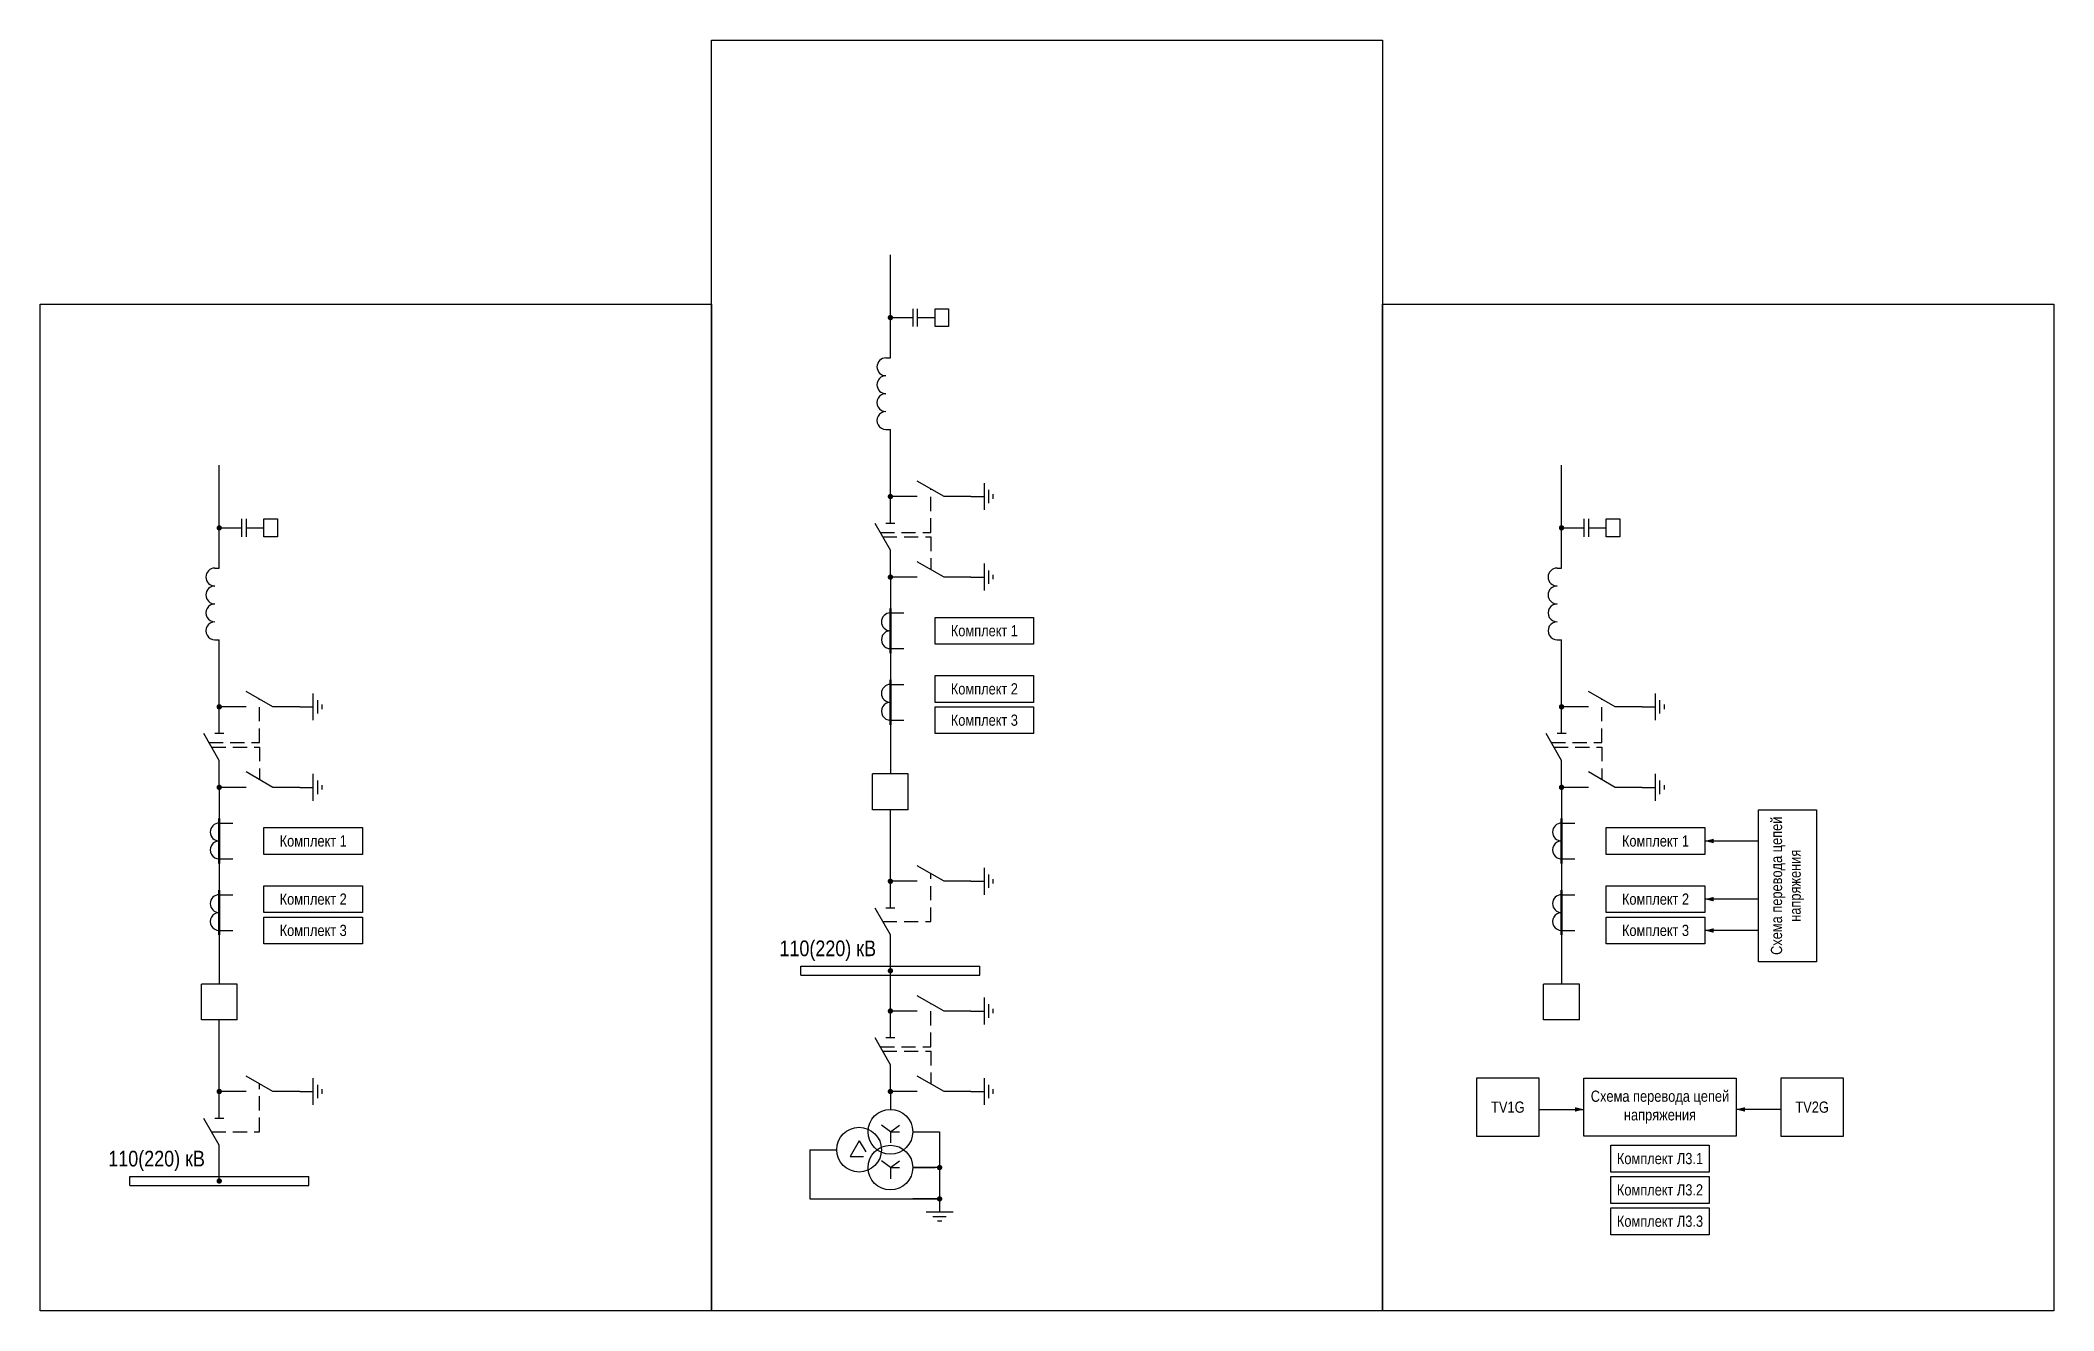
# Model space of a CAD drawing. Header units: millimetres. Extents: x -73 to 1780, y 0 to 1300.
# Drawn here: x 0 to 450, y 0 to 284 of the extents above; entities that cross this region are included whole.
import ezdxf
from ezdxf.enums import TextEntityAlignment as Align

# ---------------------------------------------------------------- set-up
doc = ezdxf.new("R2010")
doc.units = ezdxf.units.MM
doc.linetypes.add('штриховая2', pattern=[9.525, 6.35, -3.175])
doc.layers.add('Основная', color=7, linetype='Continuous')
doc.styles.get("Standard").update_dxf_attribs({"font": 'ARIALN.TTF'})
doc.styles.add('Вывод', font='tahoma.ttf', dxfattribs={"height": 2.5})
doc.styles.add('Компонент', font='ARIALN.TTF', dxfattribs={"height": 3.5})

msp = doc.modelspace()

# ---------------------------------------------------------------- texts
at = {"layer": 'Основная', "char_height": 2.5, "attachment_point": 5}
for s, insert, width in [('Комплект 1', (211, 152), 22), ('Комплект 2', (211, 139), 22), ('Комплект 3', (211, 132), 22), ('Комплект 1', (61, 105), 22), ('Комплект 1', (361, 105), 22), ('Комплект 2', (61, 92), 22), ('Комплект 2', (361, 92), 22), ('Комплект 3', (61, 85), 22), ('Комплект 3', (361, 85), 22), ('TV1G', (328, 45.5), 14), ('Схема перевода цепей напряжения', (362, 45.5), 34), ('TV2G', (396, 45.5), 14), ('Комплект Л3.1', (362, 34), 22), ('Комплект Л3.2', (362, 27), 22), ('Комплект Л3.3', (362, 20), 22)]:
    msp.add_mtext(s, dxfattribs=dict(at, insert=insert, width=width))
at = {"layer": 'Основная', "insert": (390.5, 95), "char_height": 2.5, "width": 34, "attachment_point": 5, "rotation": 90}
msp.add_mtext('Схема перевода цепей напряжения', dxfattribs=at)

# ---------------------------------------------------------------- blocks, each defined once
blk = doc.blocks.new('*U3')
at = {"layer": 'Основная', "color": 0}
for p, q in [((0, 0), (40, 0)), ((0, -2), (0, 0)), ((40, -2), (40, 0)), ((0, -2), (40, -2))]:
    blk.add_line(p, q, dxfattribs=at)
at = {"layer": 'Основная', "style": 'Компонент'}
blk.add_attdef('ОШ', text='', height=3.5, dxfattribs=at).set_placement((6, 4), align=Align.MIDDLE_CENTER)
blk = doc.blocks.new('*U9')
at = {"ltscale": 0.25, "const_width": 0.6}
blk.add_lwpolyline([(0, -0.3, 1), (0, 0.3, 1)], format="xyb", close=True, dxfattribs=at)
at = {"layer": 'Основная', "color": 0}
for p, q in [((0, 4), (0, 6)), ((0, 2), (0, 4)), ((0, 0), (0, 2))]:
    blk.add_line(p, q, dxfattribs=at)
blk = doc.blocks.new('*U14')
at = {"layer": 'Основная', "color": 0}
blk.add_line((0, 0), (6, 3.43), dxfattribs=at)
blk = doc.blocks.new('*U26')
at = {"layer": 'Основная', "color": 0}
for p, q in [((-3, 0), (-9, 0)), ((9, 0), (3, 0))]:
    blk.add_line(p, q, dxfattribs=at)
at = {"layer": 'Основная', "ltscale": 0.25, "xscale": -1}
blk.add_blockref('*U14', (3, 0), dxfattribs=at)
at = {"layer": 'Основная'}
for tag, height, style, p in [('ОУ', 3.5, 'Компонент', (-25, 0)), ('В1', 2.5, 'Вывод', (-7, -2)), ('В2', 2.5, 'Вывод', (7, -2))]:
    blk.add_attdef(tag, text='', height=height, dxfattribs=dict(at, style=style)).set_placement(p, align=Align.MIDDLE_CENTER)
blk = doc.blocks.new('*U27')
at = {"layer": 'Основная'}
for p, q in [((-3, 0), (0, 0)), ((0, -3), (0, 3)), ((1, -1.5), (1, 1.5)), ((2, -0.5), (2, 0.5))]:
    blk.add_line(p, q, dxfattribs=at)
blk = doc.blocks.new('*U16')
at = {"layer": 'Основная', "color": 0}
blk.add_line((0, -1), (0, 1), dxfattribs=at)
blk = doc.blocks.new('*U25')
at = {"layer": 'Основная', "color": 0}
for p, q in [((0, 3), (0, 9)), ((0, -9), (0, -3))]:
    blk.add_line(p, q, dxfattribs=at)
at = {"ltscale": 0.25, "rotation": 89.99999999999999}
blk.add_blockref('*U16', (0, 3), dxfattribs=at)
at = {"layer": 'Основная', "ltscale": 0.25, "rotation": 89.99999999999999}
blk.add_blockref('*U14', (0, -3), dxfattribs=at)
at = {"layer": 'Основная'}
for tag, height, style, p in [('В1', 2.5, 'Вывод', (2, 7)), ('ОУ', 3.5, 'Компонент', (-12, 0)), ('В2', 2.5, 'Вывод', (2, -7))]:
    blk.add_attdef(tag, text='', height=height, dxfattribs=dict(at, style=style)).set_placement(p, align=Align.MIDDLE_CENTER)
blk = doc.blocks.new('*U29')
at = {"layer": 'Основная'}
for p, q in [((0, 0), (-8, 0)), ((-8, -8), (-8, 0)), ((0, -8), (0, 0)), ((0, -8), (-8, -8))]:
    blk.add_line(p, q, dxfattribs=at)
at = {"layer": 'Основная', "style": 'Компонент'}
blk.add_attdef('ОУ', text='', height=3.5, dxfattribs=at).set_placement((-15, -3), align=Align.MIDDLE_CENTER)
blk = doc.blocks.new('*U30')
at = {"ltscale": 0.25, "const_width": 0.6}
blk.add_lwpolyline([(0, -0.3, 1), (0, 0.3, 1)], format="xyb", close=True, dxfattribs=at)
at = {"layer": 'Основная', "color": 0}
for p, q in [((0, 14), (0, 16)), ((0, 2), (0, 14)), ((0, 0), (0, 2))]:
    blk.add_line(p, q, dxfattribs=at)
blk = doc.blocks.new('*U31')
at = {"ltscale": 0.25, "const_width": 0.6}
blk.add_lwpolyline([(0, 0.3, 1), (0, -0.3, 1)], format="xyb", close=True, dxfattribs=at)
at = {"layer": 'Основная', "color": 0}
for p, q in [((0, 0), (0, -2)), ((0, -2), (0, -42)), ((0, -42), (0, -44))]:
    blk.add_line(p, q, dxfattribs=at)
blk = doc.blocks.new('*U52')
at = {"ltscale": 0.25}
for p, q in [((0, 4), (3, 4)), ((0, -4), (3, -4))]:
    blk.add_line(p, q, dxfattribs=at)
for centre, major_axis, start_param, end_param in [((0, -2), (-2, 0), 4.712389, 7.853982), ((0, 2), (0, -2), 3.141593, 6.283185)]:
    blk.add_ellipse(centre, major_axis=major_axis, ratio=1, start_param=start_param, end_param=end_param, dxfattribs=at)
at = {"layer": 'Основная', "color": 0, "lineweight": 50}
blk.add_line((0, -5), (0, 5), dxfattribs=at)
at = {"layer": 'Основная'}
for tag, height, style, p in [('В1', 2.5, 'Вывод', (5, 6)), ('ОУ', 3.5, 'Компонент', (-6, 0)), ('В2', 2.5, 'Вывод', (5, -6))]:
    blk.add_attdef(tag, text='', height=height, dxfattribs=dict(at, style=style)).set_placement(p, align=Align.MIDDLE_CENTER)
blk = doc.blocks.new('*U36')
at = {"ltscale": 0.25, "const_width": 0.6}
blk.add_lwpolyline([(0, -0.3, 1), (0, 0.3, 1)], format="xyb", close=True, dxfattribs=at)
at = {"layer": 'Основная', "color": 0}
for p, q in [((0, 7), (0, 9)), ((0, 2), (0, 7)), ((0, 0), (0, 2))]:
    blk.add_line(p, q, dxfattribs=at)
blk = doc.blocks.new('*U35')
at = {"ltscale": 0.25}
for p, q in [((0, 8), (1, 8)), ((0, -8), (1, -8))]:
    blk.add_line(p, q, dxfattribs=at)
for centre, major_axis, start_param, end_param in [((0, 6), (0, -2), 3.141593, 6.283185), ((0, -2), (-2, 0), 4.712389, 7.853982), ((0, 2), (0, -2), 3.141593, 6.283185), ((0, -6), (-2, 0), 4.712389, 7.853982)]:
    blk.add_ellipse(centre, major_axis=major_axis, ratio=1, start_param=start_param, end_param=end_param, dxfattribs=at)
at = {"layer": 'Основная'}
for tag, height, style, p in [('В1', 2.5, 'Вывод', (5, 6)), ('ОУ', 3.5, 'Компонент', (-6, 0)), ('В2', 2.5, 'Вывод', (5, -6))]:
    blk.add_attdef(tag, text='', height=height, dxfattribs=dict(at, style=style)).set_placement(p, align=Align.MIDDLE_CENTER)
blk = doc.blocks.new('*U33')
at = {"ltscale": 0.25, "const_width": 0.6}
blk.add_lwpolyline([(0, -0.3, 1), (0, 0.3, 1)], format="xyb", close=True, dxfattribs=at)
at = {"layer": 'Основная', "color": 0}
for p, q in [((0, 12), (0, 14)), ((0, 2), (0, 12)), ((0, 0), (0, 2))]:
    blk.add_line(p, q, dxfattribs=at)
blk = doc.blocks.new('*U40')
at = {"ltscale": 0.35}
for p, q in [((0, 2), (-2, -1.5)), ((0, 2), (1.5, -0.5)), ((-2, -1.5), (1, -1.5))]:
    blk.add_line(p, q, dxfattribs=at)
blk.add_circle((0, 0), 5, dxfattribs=at)
at = {"ltscale": 0.35, "style": 'Компонент'}
blk.add_attdef('ОУ', text='', height=3.5, dxfattribs=at).set_placement((-3, 10), align=Align.MIDDLE_CENTER)
blk = doc.blocks.new('*U39')
at = {"ltscale": 0.35}
for q in [(-2, 1.5), (2, 1.5), (2, 0), (0, -2.5)]:
    blk.add_line((0, 0), q, dxfattribs=at)
blk.add_circle((0, 0), 5, dxfattribs=at)
at = {"ltscale": 0.35, "style": 'Компонент'}
blk.add_attdef('ОУ', text='', height=3.5, dxfattribs=at).set_placement((0, 8), align=Align.MIDDLE_CENTER)
blk = doc.blocks.new('*U41')
at = {"ltscale": 0.25, "const_width": 0.6}
blk.add_lwpolyline([(0.3, 0, 1), (-0.3, 0, 1)], format="xyb", close=True, dxfattribs=at)
at = {"layer": 'Основная', "color": 0}
for p, q in [((-4, 0), (-6, 0)), ((-2, 0), (-4, 0)), ((0, 0), (-2, 0))]:
    blk.add_line(p, q, dxfattribs=at)
blk = doc.blocks.new('*U42')
at = {"layer": 'Основная'}
for p, q in [((3, 0), (-3, 0)), ((0, 3), (0, 0)), ((1.5, -1), (-1.5, -1)), ((0.5, -2), (-0.5, -2))]:
    blk.add_line(p, q, dxfattribs=at)
blk = doc.blocks.new('*U43')
at = {"ltscale": 0.25, "const_width": 0.6}
blk.add_lwpolyline([(0, -0.3, 1), (0, 0.3, 1)], format="xyb", close=True, dxfattribs=at)
at = {"layer": 'Основная', "color": 0}
for p, q in [((0, 7), (0, 9)), ((0, 2), (0, 7)), ((0, 0), (0, 2))]:
    blk.add_line(p, q, dxfattribs=at)
blk = doc.blocks.new('*U44')
at = {"ltscale": 0.25, "const_width": 0.6}
blk.add_lwpolyline([(0, 0.3, 1), (0, -0.3, 1)], format="xyb", close=True, dxfattribs=at)
at = {"layer": 'Основная', "color": 0}
for p, q in [((0, 0), (0, -2)), ((0, -2), (0, -2)), ((0, -2), (0, -4))]:
    blk.add_line(p, q, dxfattribs=at)

# ---------------------------------------------------------------- linework, layer by layer
at = {"layer": 'Основная'}
for p, q in [((384, 105), (372, 105)), ((384, 92), (372, 92)), ((384, 85), (372, 85))]:
    msp.add_line(p, q, dxfattribs=at)
for points in [[(150, 284), (300, 284), (300, 0), (150, 0)], [(0, 225), (150, 225), (150, 0), (0, 0)], [(300, 225), (450, 225), (450, 0), (300, 0)], [(200, 224), (203, 224), (203, 220), (200, 220)], [(50, 177), (53, 177), (53, 173), (50, 173)], [(350, 177), (353, 177), (353, 173), (350, 173)], [(200, 155), (222, 155), (222, 149), (200, 149)], [(200, 142), (222, 142), (222, 136), (200, 136)], [(200, 135), (222, 135), (222, 129), (200, 129)], [(50, 108), (72, 108), (72, 102), (50, 102)], [(350, 108), (372, 108), (372, 102), (350, 102)], [(384, 112), (397, 112), (397, 78), (384, 78)], [(50, 95), (72, 95), (72, 89), (50, 89)], [(350, 95), (372, 95), (372, 89), (350, 89)], [(50, 88), (72, 88), (72, 82), (50, 82)], [(350, 88), (372, 88), (372, 82), (350, 82)], [(335, 52), (321, 52), (321, 39), (335, 39)], [(379, 52), (379, 39), (345, 39), (345, 52)], [(403, 52), (389, 52), (389, 39), (403, 39)]]:
    msp.add_lwpolyline(points, close=True, dxfattribs=at)
for points in [[(190, 213), (190, 222)], [(190, 222), (195, 222)], [(195, 224), (195, 220)], [(196, 224), (196, 220)], [(196, 222), (200, 222)], [(190, 191), (190, 197)], [(45, 177), (45, 173)], [(46, 177), (46, 173)], [(345, 177), (345, 173)], [(346, 177), (346, 173)], [(40, 166), (40, 175)], [(40, 175), (45, 175)], [(46, 175), (50, 175)], [(340, 166), (340, 175)], [(340, 175), (345, 175)], [(346, 175), (350, 175)], [(40, 144), (40, 150)], [(340, 144), (340, 150)], [(335, 45), (345, 45)], [(389, 45), (379, 45)]]:
    msp.add_lwpolyline(points, dxfattribs=at)
at = {"layer": 'Основная', "linetype": 'штриховая2', "ltscale": 0.5}
for points in [[(187.71, 174), (199, 174), (199, 183.71)], [(188.29, 173), (199, 173), (199, 165.71)], [(37.71, 127), (49, 127), (49, 136.71)], [(337.71, 127), (349, 127), (349, 136.71)], [(38.29, 126), (49, 126), (49, 118.71)], [(338.29, 126), (349, 126), (349, 118.71)], [(188.29, 87), (199, 87), (199, 97.71)], [(187.71, 59), (199, 59), (199, 68.71)], [(188.29, 58), (199, 58), (199, 50.71)], [(38.29, 40), (49, 40), (49, 50.71)]]:
    msp.add_lwpolyline(points, dxfattribs=at)
at = {"layer": 'Основная'}
for points in [[(372, 105, 0, 1, 0), (374, 105, 0, 0, 0)], [(372, 92, 0, 1, 0), (374, 92, 0, 0, 0)], [(372, 85, 0, 1, 0), (374, 85, 0, 0, 0)], [(345, 45, 0, 1, 0), (343, 45, 0, 0, 0)], [(379, 45, 0, 1, 0), (381, 45, 0, 0, 0)]]:
    msp.add_lwpolyline(points, format="xyseb", dxfattribs=at)
at = {"layer": 'Основная', "ltscale": 100}
for points in [[(172, 36), (178, 36)], [(172, 36), (172, 25), (201, 25)], [(195, 40), (201, 40)], [(201, 40), (201, 25)], [(195, 32), (200, 32)]]:
    msp.add_lwpolyline(points, dxfattribs=at)
at = {"layer": 'Основная', "color": 5}
for points in [[(351, 37), (373, 37), (373, 31), (351, 31)], [(351, 30), (373, 30), (373, 24), (351, 24)], [(351, 23), (373, 23), (373, 17), (351, 17)]]:
    msp.add_lwpolyline(points, close=True, dxfattribs=at)

# ---------------------------------------------------------------- block references
at = {"layer": 'Основная', "ltscale": 0.25}
for name, p in [('*U33', (190, 222)), ('*U33', (40, 175)), ('*U36', (190, 182)), ('*U33', (340, 175)), ('*U26', (199, 182)), ('*U27', (211, 182)), ('*U25', (190, 173)), ('*U26', (199, 164)), ('*U27', (211, 164)), ('*U31', (190, 164)), ('*U52', (190, 152)), ('*U36', (40, 135)), ('*U36', (340, 135)), ('*U52', (190, 136)), ('*U25', (40, 126)), ('*U26', (49, 135)), ('*U27', (61, 135)), ('*U25', (340, 126)), ('*U26', (349, 135)), ('*U27', (361, 135)), ('*U31', (40, 117)), ('*U26', (49, 117)), ('*U27', (61, 117)), ('*U29', (194, 120)), ('*U31', (340, 117)), ('*U26', (349, 117)), ('*U27', (361, 117)), ('*U52', (40, 105)), ('*U30', (190, 96)), ('*U52', (340, 105)), ('*U26', (199, 96)), ('*U27', (211, 96)), ('*U25', (190, 87)), ('*U52', (40, 89)), ('*U52', (340, 89)), ('*U9', (190, 76)), ('*U29', (44, 73)), ('*U43', (190, 67)), ('*U29', (344, 73)), ('*U26', (199, 67)), ('*U27', (211, 67)), ('*U30', (40, 49)), ('*U25', (190, 58)), ('*U26', (49, 49)), ('*U27', (61, 49)), ('*U44', (190, 49)), ('*U26', (199, 49)), ('*U27', (211, 49)), ('*U25', (40, 40)), ('*U9', (40, 29)), ('*U41', (201, 32)), ('*U41', (201, 25)), ('*U42', (201, 22))]:
    msp.add_blockref(name, p, dxfattribs=at)
at = {"layer": 'Основная', "ltscale": 0.35}
for name, p in [('*U35', (189, 205)), ('*U35', (39, 158)), ('*U35', (339, 158)), ('*U39', (190, 40)), ('*U40', (183, 36)), ('*U39', (190, 32))]:
    msp.add_blockref(name, p, dxfattribs=at)
at = {"layer": 'Основная', "ltscale": 0.25}
for p in [(170, 77.01), (20, 30.01)]:
    msp.add_blockref('*U3', p, dxfattribs=at).add_auto_attribs({'ОШ': '110(220) кВ'})

msp.set_redraw_order([(e.dxf.handle, doc.entitydb.next_handle()) for e in msp.query("TEXT MTEXT ATTDEF DIMENSION ARC_DIMENSION")])  # texts and dimensions are drawn at this point

doc.saveas('drawing.dxf')
